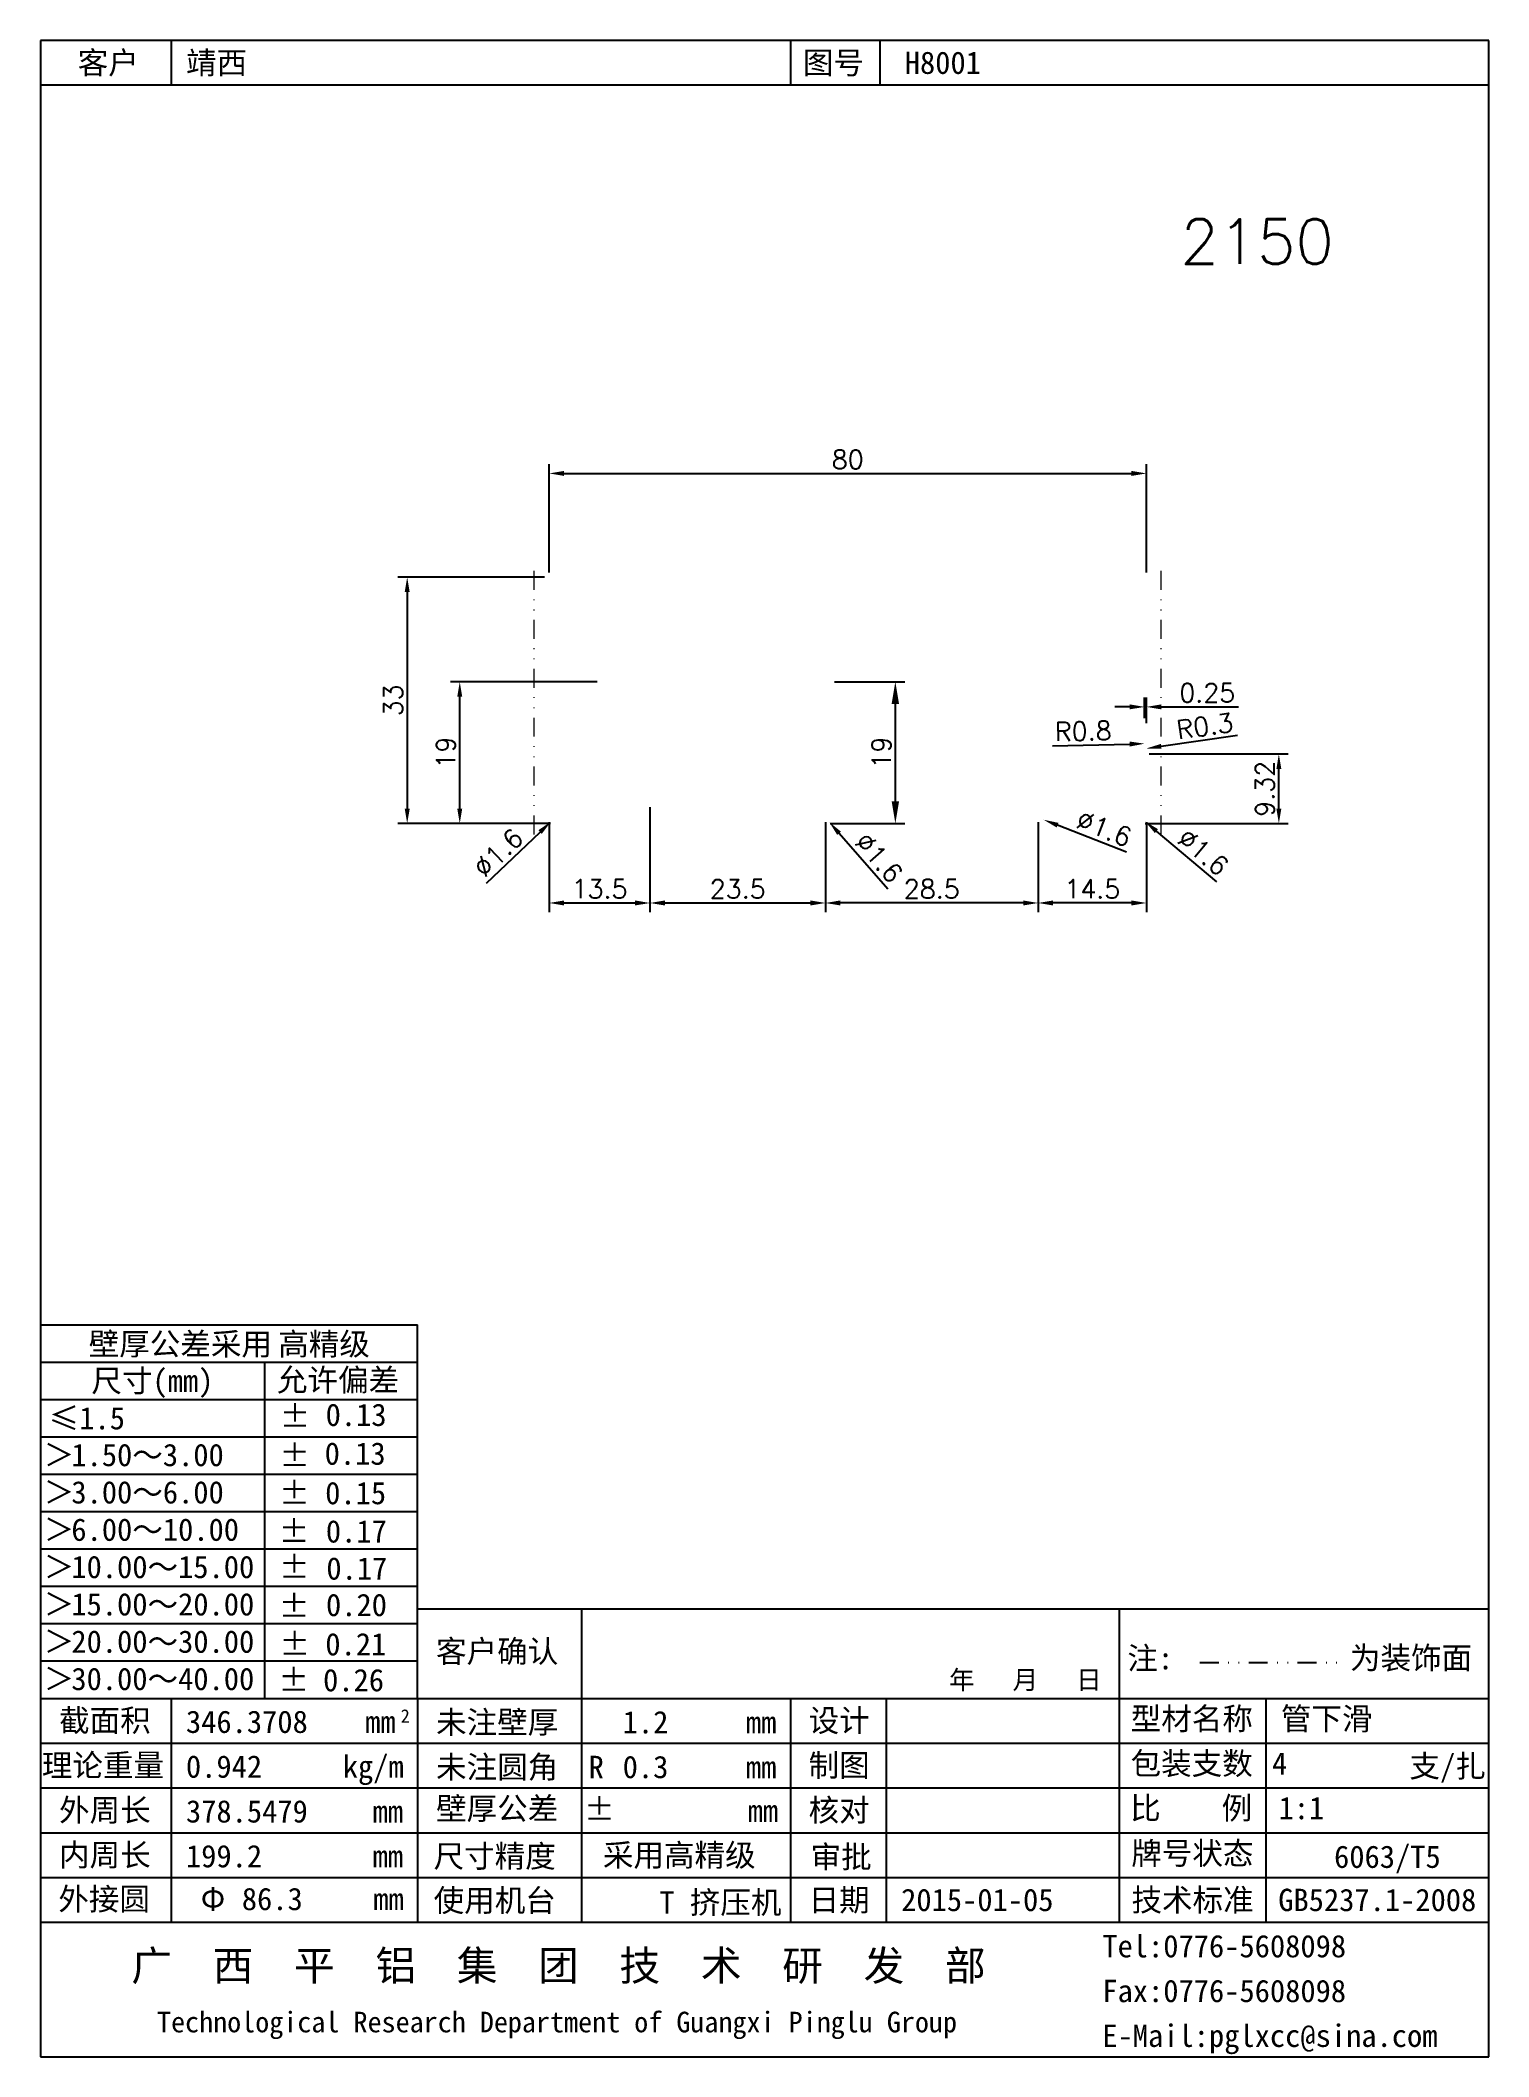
# Model space of a CAD drawing. Header units: millimetres. Extents: x -691 to 1378, y -267 to 296.
# Drawn here: x 20.2 to 214.2, y 3.5 to 273.6 of the extents above; entities that cross this region are included whole.
import ezdxf

# ---------------------------------------------------------------- set-up
doc = ezdxf.new("R2010")
doc.units = ezdxf.units.MM
doc.header["$MEASUREMENT"] = 0
doc.linetypes.add('DIVIDEX2', pattern=[63.5, 25.4, -12.7, 0, -12.7, 0, -12.7])
doc.layers.add('DIM', color=1, linetype='Continuous')
doc.layers.add('图层1', color=4, linetype='DIVIDEX2', lineweight=15)
doc.styles.add('LT2.5', font='SimSun.ttf', dxfattribs={"height": 2.5})
doc.styles.add('LT3', font='SimSun.ttf', dxfattribs={"height": 3})
doc.styles.add('LT4', font='SimSun.ttf', dxfattribs={"height": 4})
doc.styles.get("Standard").update_dxf_attribs({"font": 'txt', "bigfont": 'gbcbig.shx'})
doc.dimstyles.new('ISO-25', dxfattribs={"dimtxt": 2.5, "dimasz": 2, "dimexe": 1.25, "dimexo": 0.625, "dimtad": 1, "dimdsep": 46, "dimtxsty": 'Standard', "dimcen": 0, "dimadec": 0, "dimazin": 0, "dimtfac": 1, "dimtofl": 0, "dimtmove": 0, "dimatfit": 3, "dimfxl": 0, "dimarcsym": 0})
doc.dimstyles.new('ISO-25$0', dxfattribs={"dimtxt": 2.5, "dimasz": 3, "dimexe": 1.25, "dimexo": 0.625, "dimtad": 1, "dimdsep": 46, "dimtxsty": 'Standard', "dimcen": 2.5, "dimadec": 1, "dimazin": 0, "dimtfac": 1, "dimtofl": 0, "dimtmove": 0, "dimatfit": 0, "dimfxl": 0, "dimtvp": 0.1, "dimarcsym": 0})

msp = doc.modelspace()

# ---------------------------------------------------------------- texts
at = {"layer": 'DIM', "insert": (172.879, 249.675), "char_height": 6, "width": 959.26044, "attachment_point": 1}
msp.add_mtext('2150', dxfattribs=at)

# ---------------------------------------------------------------- blocks, each defined once
blk = doc.blocks.new('1')
for p, q in [((195.97, 278.63), (1.97, 278.63)), ((1.97, 278.63), (1.97, 8.51)), ((19.47, 278.63), (19.47, 272.63)), ((102.47, 278.63), (102.47, 272.63)), ((114.43, 278.63), (114.43, 272.63)), ((195.97, 8.51), (195.97, 278.63)), ((195.97, 272.63), (1.97, 272.63)), ((52.47, 68.51), (195.97, 68.51)), ((74.47, 68.51), (74.47, 26.51)), ((146.47, 68.51), (146.47, 26.51)), ((1.97, 56.51), (195.97, 56.51)), ((19.47, 56.51), (19.47, 26.51)), ((52.47, 56.51), (52.47, 26.51)), ((102.47, 56.51), (102.47, 26.51)), ((115.27, 56.51), (115.27, 26.51)), ((166.13, 56.51), (166.13, 26.51)), ((1.97, 50.51), (195.97, 50.51)), ((1.97, 44.51), (195.97, 44.51)), ((1.97, 38.51), (195.97, 38.51)), ((1.97, 32.51), (195.97, 32.51)), ((1.97, 26.51), (195.97, 26.51)), ((1.97, 8.51), (195.97, 8.51))]:
    blk.add_line(p, q)
at = {"ltscale": 0.1}
for p, q in [((1.96, 106.55), (52.47, 106.55)), ((52.47, 56.55), (52.47, 106.55)), ((1.96, 101.55), (52.47, 101.55)), ((31.98, 101.55), (31.98, 56.55)), ((1.96, 96.55), (52.47, 96.55)), ((1.96, 91.55), (52.47, 91.55)), ((1.96, 86.55), (52.47, 86.55)), ((1.97, 86.55), (52.47, 86.55)), ((1.97, 81.55), (52.47, 81.55)), ((1.97, 76.55), (52.47, 76.55)), ((1.97, 71.55), (52.47, 71.55)), ((1.97, 66.55), (52.47, 66.55)), ((1.97, 61.55), (52.47, 61.55))]:
    blk.add_line(p, q, dxfattribs=at)
at = {"linetype": 'DIVIDEX2', "ltscale": 0.1}
blk.add_line((157.27, 61.3), (175.68, 61.3), dxfattribs=at)
for s, height, style, p in [('客户', 3, 'LT3', (6.97, 274.13)), ('图号', 3, 'LT3', (104.1, 274.13)), ('客户确认', 3, 'LT3', (54.97, 61.32)), ('年   月   日', 2.5, 'LT3', (123.69, 57.75)), ('截面积', 3, 'LT3', (4.47, 52.05)), ('mm', 3, 'LT3', (45.47, 51.88)), ('2', 1.8, 'LT3', (50.23, 53.25)), ('未注壁厚', 3, 'LT3', (54.97, 51.82)), ('mm', 3, 'LT3', (96.47, 51.82)), ('设计', 3, 'LT3', (104.87, 52.05)), ('型材名称', 3, 'LT3', (148.02, 52.29)), ('理论重量', 3, 'LT3', (2.17, 46.05)), ('kg/m', 3, 'LT3', (42.47, 45.88)), ('未注圆角', 3, 'LT3', (54.97, 45.82)), ('R', 3, 'LT3', (75.4, 45.82)), ('制图', 3, 'LT3', (104.87, 46.05)), ('包装支数', 3, 'LT3', (148, 46.29)), ('mm', 3, 'LT3', (96.47, 45.82)), ('外周长', 3, 'LT3', (4.47, 40.05)), ('壁厚公差', 3, 'LT3', (54.97, 40.26)), ('核对', 3, 'LT3', (104.87, 40.05)), ('比    例', 3, 'LT3', (147.95, 40.32)), ('mm', 3, 'LT3', (46.47, 39.88)), ('内周长', 3, 'LT3', (4.47, 34.05)), ('mm', 3, 'LT3', (46.47, 33.88)), ('牌号状态', 3, 'LT3', (148.09, 34.26)), ('外接圆 ', 3, 'LT3', (4.37, 28.14)), ('Φ', 3, 'LT3', (23.45, 28.14)), ('mm', 3, 'LT3', (46.56, 28.14)), ('使用机台', 3, 'LT3', (54.65, 27.95)), ('日期', 3, 'LT3', (104.87, 28.01)), ('技术标准', 3, 'LT3', (148.12, 28.01)), ('GB5237.1-2008', 3, 'LT3', (167.78, 28.01)), ('Tel:0776-5608098', 3, 'LT3', (144.22, 21.82)), ('广  西  平  铝  集  团  技  术  研  发  部', 4, 'LT4', (14.15, 18.71)), ('Fax:0776-5608098', 3, 'LT3', (144.22, 15.82)), ('Technological Research Department of Guangxi Pinglu Group', 2.7638, 'LT2.5', (17.59, 11.77)), ('E-Mail:pglxcc@sina.com', 3, 'LT3', (144.22, 9.82))]:
    blk.add_text(s, height=height, dxfattribs=dict(style=style)).set_placement(p)
at = {"ltscale": 0.1, "style": 'LT3'}
for s, p in [('壁厚公差采用', (8.44, 102.49)), ('高精级', (33.83, 102.49)), ('尺寸(mm)', (8.8, 97.57)), ('允许偏差', (33.65, 97.67)), ('≤1.5', (3.1, 92.55)), ('±', (34.03, 92.82)), ('0.13', (40.18, 93)), ('1.50～3.00', (6.12, 87.62)), ('±', (33.98, 87.55)), ('0.13', (40.05, 87.81)), ('3.00～6.00', (6.12, 82.62)), ('±', (33.96, 82.53)), ('0.15', (40.12, 82.52)), ('6.00～10.00', (6.12, 77.62)), ('±', (33.91, 77.4)), ('0.17', (40.21, 77.39)), ('±', (33.94, 72.61)), ('10.00～15.00', (6.12, 72.62)), ('0.17', (40.28, 72.42)), ('15.00～20.00', (6.12, 67.62)), ('±', (33.92, 67.39)), ('0.20', (40.23, 67.53)), ('20.00～30.00', (6.12, 62.62)), ('±', (34, 62.3)), ('0.21', (40.14, 62.27)), ('注:', (147.57, 60.4)), ('为装饰面', (177.39, 60.44)), ('30.00～40.00', (6.12, 57.62)), ('±', (33.86, 57.47)), ('0.26', (39.84, 57.46)), ('支/扎', (185.36, 45.95)), ('±', (74.8, 40.17)), ('mm', (96.71, 39.96)), ('尺寸精度', (54.64, 33.87)), ('采用高精级', (77.32, 34.01)), ('审批', (105.14, 33.78)), ('6063/T5', (175.26, 33.8)), ('T 挤压机', (84.88, 27.67))]:
    blk.add_text(s, height=3, dxfattribs=at).set_placement(p)
for p in [(2.94, 91.22), (2.94, 86.22), (2.94, 81.22), (2.94, 76.22), (2.94, 71.22), (2.94, 66.22), (2.94, 61.22)]:
    blk.add_text('∧', height=3, rotation=270, dxfattribs=at).set_placement(p)
at = {"style": 'LT3', "flags": 12}
for tag, p in [('客户', (21.47, 274.13)), ('图号', (117.75, 274.13)), ('截面积', (21.47, 51.88)), ('未注壁厚', (79.97, 51.82)), ('设计', (117.27, 52.05)), ('型材名称', (168.13, 52.29)), ('理论重量', (21.47, 45.88)), ('未注圆角', (79.97, 45.82)), ('制图', (117.27, 46.05)), ('包装支数', (166.95, 46.29)), ('外周长', (21.47, 39.88)), ('壁厚公差', (79.97, 40.05)), ('核对', (117.27, 40.05)), ('比例', (167.83, 40.32)), ('内周长', (21.47, 33.88)), ('审批', (117.27, 33.86)), ('外接圆D', (28.95, 28.14)), ('使用机台', (74.87, 27.74)), ('日期', (117.27, 28.01))]:
    blk.add_attdef(tag, p, '', height=3, dxfattribs=at)
blk = doc.blocks.new('*D4')
at = {"layer": 'Defpoints', "color": 0, "transparency": 16777216}
for p in [(168.33, 215.62), (88.33, 201.71), (168.33, 201.71)]:
    blk.add_point(p, dxfattribs=at)
at = {"layer": 'DIM', "color": 0, "lineweight": -2, "transparency": 16777216}
for p, q in [((88.33, 202.34), (88.33, 216.87)), ((168.33, 202.34), (168.33, 216.87)), ((90.33, 215.62), (166.33, 215.62))]:
    blk.add_line(p, q, dxfattribs=at)
at = {"layer": 'DIM', "color": 0, "transparency": 16777216}
for points in [[(90.33, 215.95), (90.33, 215.28), (88.33, 215.62)], [(166.33, 215.95), (166.33, 215.28), (168.33, 215.62)]]:
    blk.add_solid(points, dxfattribs=at)
at = {"layer": 'DIM', "color": 0, "transparency": 16777216, "insert": (128.33, 217.49), "char_height": 2.5, "attachment_point": 5}
blk.add_mtext('80', dxfattribs=at)
blk = doc.blocks.new('*D5')
at = {"layer": 'Defpoints', "color": 0, "transparency": 16777216}
for p in [(88.33, 201.71), (69.31, 168.71), (89.15, 168.71)]:
    blk.add_point(p, dxfattribs=at)
at = {"layer": 'DIM', "color": 0, "lineweight": -2, "transparency": 16777216}
for p, q in [((87.7, 201.71), (68.06, 201.71)), ((69.31, 199.71), (69.31, 170.71)), ((88.52, 168.71), (68.06, 168.71))]:
    blk.add_line(p, q, dxfattribs=at)
at = {"layer": 'DIM', "color": 0, "transparency": 16777216}
for points in [[(68.98, 199.71), (69.65, 199.71), (69.31, 201.71)], [(68.98, 170.71), (69.65, 170.71), (69.31, 168.71)]]:
    blk.add_solid(points, dxfattribs=at)
at = {"layer": 'DIM', "color": 0, "transparency": 16777216, "insert": (67.44, 185.21), "char_height": 2.5, "attachment_point": 5, "rotation": 90}
blk.add_mtext('33', dxfattribs=at)
blk = doc.blocks.new('*D6')
at = {"layer": 'Defpoints', "color": 0, "transparency": 16777216}
for p in [(76.35, 187.71), (95.38, 187.71), (89.13, 168.71)]:
    blk.add_point(p, dxfattribs=at)
at = {"layer": 'DIM', "color": 0, "lineweight": -2, "transparency": 16777216}
for p, q in [((94.75, 187.71), (75.1, 187.71)), ((76.35, 170.71), (76.35, 185.71)), ((88.5, 168.71), (75.1, 168.71))]:
    blk.add_line(p, q, dxfattribs=at)
at = {"layer": 'DIM', "color": 0, "transparency": 16777216}
for points in [[(76.02, 185.71), (76.68, 185.71), (76.35, 187.71)], [(76.02, 170.71), (76.68, 170.71), (76.35, 168.71)]]:
    blk.add_solid(points, dxfattribs=at)
at = {"layer": 'DIM', "color": 0, "transparency": 16777216, "insert": (74.48, 178.21), "char_height": 2.5, "attachment_point": 5, "rotation": 90}
blk.add_mtext('19', dxfattribs=at)
blk = doc.blocks.new('*D7')
at = {"layer": 'Defpoints', "color": 0, "transparency": 16777216}
for p in [(101.83, 171.51), (88.33, 169.51), (101.83, 158.07)]:
    blk.add_point(p, dxfattribs=at)
at = {"layer": 'DIM', "color": 0, "lineweight": -2, "transparency": 16777216}
for p, q in [((101.83, 170.89), (101.83, 156.82)), ((88.33, 168.89), (88.33, 156.82)), ((90.33, 158.07), (99.83, 158.07))]:
    blk.add_line(p, q, dxfattribs=at)
at = {"layer": 'DIM', "color": 0, "transparency": 16777216}
for points in [[(90.33, 158.41), (90.33, 157.74), (88.33, 158.07)], [(99.83, 158.41), (99.83, 157.74), (101.83, 158.07)]]:
    blk.add_solid(points, dxfattribs=at)
at = {"layer": 'DIM', "color": 0, "transparency": 16777216, "insert": (95.08, 159.95), "char_height": 2.5, "attachment_point": 5}
blk.add_mtext('13.5', dxfattribs=at)
blk = doc.blocks.new('*D8')
at = {"layer": 'Defpoints', "color": 0, "transparency": 16777216}
for p in [(101.83, 171.51), (125.33, 169.51), (125.33, 158.07)]:
    blk.add_point(p, dxfattribs=at)
at = {"layer": 'DIM', "color": 0, "lineweight": -2, "transparency": 16777216}
for p, q in [((101.83, 170.89), (101.83, 156.82)), ((125.33, 168.89), (125.33, 156.82)), ((103.83, 158.07), (123.33, 158.07))]:
    blk.add_line(p, q, dxfattribs=at)
at = {"layer": 'DIM', "color": 0, "transparency": 16777216}
for points in [[(103.83, 158.41), (103.83, 157.74), (101.83, 158.07)], [(123.33, 158.41), (123.33, 157.74), (125.33, 158.07)]]:
    blk.add_solid(points, dxfattribs=at)
at = {"layer": 'DIM', "color": 0, "transparency": 16777216, "insert": (113.58, 159.95), "char_height": 2.5, "attachment_point": 5}
blk.add_mtext('23.5', dxfattribs=at)
blk = doc.blocks.new('*D9')
at = {"layer": 'Defpoints', "color": 0, "transparency": 16777216}
for p in [(125.33, 169.51), (153.83, 169.51), (125.33, 158.07)]:
    blk.add_point(p, dxfattribs=at)
at = {"layer": 'DIM', "color": 0, "lineweight": -2, "transparency": 16777216}
for p, q in [((125.33, 168.89), (125.33, 156.82)), ((153.83, 168.89), (153.83, 156.82)), ((151.83, 158.07), (127.33, 158.07))]:
    blk.add_line(p, q, dxfattribs=at)
at = {"layer": 'DIM', "color": 0, "transparency": 16777216}
for points in [[(127.33, 158.41), (127.33, 157.74), (125.33, 158.07)], [(151.83, 158.41), (151.83, 157.74), (153.83, 158.07)]]:
    blk.add_solid(points, dxfattribs=at)
at = {"layer": 'DIM', "color": 0, "transparency": 16777216, "insert": (139.58, 159.95), "char_height": 2.5, "attachment_point": 5}
blk.add_mtext('28.5', dxfattribs=at)
blk = doc.blocks.new('*D10')
at = {"layer": 'Defpoints', "color": 0, "transparency": 16777216}
for p in [(153.83, 169.51), (168.33, 169.51), (153.83, 158.07)]:
    blk.add_point(p, dxfattribs=at)
at = {"layer": 'DIM', "color": 0, "lineweight": -2, "transparency": 16777216}
for p, q in [((153.83, 168.89), (153.83, 156.82)), ((168.33, 168.89), (168.33, 156.82)), ((166.33, 158.07), (155.83, 158.07))]:
    blk.add_line(p, q, dxfattribs=at)
at = {"layer": 'DIM', "color": 0, "transparency": 16777216}
for points in [[(155.83, 158.41), (155.83, 157.74), (153.83, 158.07)], [(166.33, 158.41), (166.33, 157.74), (168.33, 158.07)]]:
    blk.add_solid(points, dxfattribs=at)
at = {"layer": 'DIM', "color": 0, "transparency": 16777216, "insert": (161.08, 159.95), "char_height": 2.5, "attachment_point": 5}
blk.add_mtext('14.5', dxfattribs=at)
blk = doc.blocks.new('*D11')
at = {"layer": 'Defpoints', "color": 0, "transparency": 16777216}
for p in [(88.55, 168.96), (89.71, 170.06)]:
    blk.add_point(p, dxfattribs=at)
at = {"layer": 'DIM', "color": 0, "lineweight": -2, "transparency": 16777216}
blk.add_line((79.95, 160.71), (87.11, 167.57), dxfattribs=at)
at = {"layer": 'DIM', "color": 0, "transparency": 16777216}
blk.add_solid([(86.88, 167.81), (87.34, 167.33), (88.55, 168.96)], dxfattribs=at)
at = {"layer": 'DIM', "color": 0, "transparency": 16777216, "insert": (81.51, 164.8), "char_height": 2.5, "attachment_point": 5, "rotation": 43.794}
blk.add_mtext('∅1.6', dxfattribs=at)
blk = doc.blocks.new('*D12')
at = {"layer": 'Defpoints', "color": 0, "transparency": 16777216}
for p in [(124.8, 170.11), (125.85, 168.91)]:
    blk.add_point(p, dxfattribs=at)
at = {"layer": 'DIM', "color": 0, "lineweight": -2, "transparency": 16777216}
blk.add_line((133.7, 159.94), (127.17, 167.4), dxfattribs=at)
at = {"layer": 'DIM', "color": 0, "transparency": 16777216}
blk.add_solid([(127.42, 167.62), (126.92, 167.18), (125.85, 168.91)], dxfattribs=at)
at = {"layer": 'DIM', "color": 0, "transparency": 16777216, "insert": (132.51, 164.15), "char_height": 2.5, "attachment_point": 5, "rotation": 311.1905}
blk.add_mtext('∅1.6', dxfattribs=at)
blk = doc.blocks.new('*D13')
at = {"layer": 'Defpoints', "color": 0, "transparency": 16777216}
for p in [(153.08, 169.8), (154.57, 169.22)]:
    blk.add_point(p, dxfattribs=at)
at = {"layer": 'DIM', "color": 0, "lineweight": -2, "transparency": 16777216}
blk.add_line((165.67, 164.87), (156.43, 168.49), dxfattribs=at)
at = {"layer": 'DIM', "color": 0, "transparency": 16777216}
blk.add_solid([(156.56, 168.8), (156.31, 168.18), (154.57, 169.22)], dxfattribs=at)
at = {"layer": 'DIM', "color": 0, "transparency": 16777216, "insert": (162.67, 168.06), "char_height": 2.5, "attachment_point": 5, "rotation": 338.5978}
blk.add_mtext('∅1.6', dxfattribs=at)
blk = doc.blocks.new('*D14')
at = {"layer": 'Defpoints', "color": 0, "transparency": 16777216}
for p in [(166.91, 170.02), (168.14, 169)]:
    blk.add_point(p, dxfattribs=at)
at = {"layer": 'DIM', "color": 0, "lineweight": -2, "transparency": 16777216}
blk.add_line((177.77, 160.91), (169.67, 167.71), dxfattribs=at)
at = {"layer": 'DIM', "color": 0, "transparency": 16777216}
blk.add_solid([(169.89, 167.96), (169.46, 167.45), (168.14, 169)], dxfattribs=at)
at = {"layer": 'DIM', "color": 0, "transparency": 16777216, "insert": (175.94, 164.89), "char_height": 2.5, "attachment_point": 5, "rotation": 319.9675}
blk.add_mtext('∅1.6', dxfattribs=at)
blk = doc.blocks.new('*D15')
at = {"layer": 'Defpoints', "color": 0, "transparency": 16777216}
for p in [(168.08, 178.03), (186.07, 178.03), (167.53, 168.71)]:
    blk.add_point(p, dxfattribs=at)
at = {"layer": 'DIM', "color": 0, "lineweight": -2, "transparency": 16777216}
for p, q in [((168.7, 178.03), (187.32, 178.03)), ((186.07, 170.71), (186.07, 176.03)), ((168.15, 168.71), (187.32, 168.71))]:
    blk.add_line(p, q, dxfattribs=at)
at = {"layer": 'DIM', "color": 0, "transparency": 16777216}
for points in [[(185.74, 176.03), (186.4, 176.03), (186.07, 178.03)], [(185.74, 170.71), (186.4, 170.71), (186.07, 168.71)]]:
    blk.add_solid(points, dxfattribs=at)
at = {"layer": 'DIM', "color": 0, "transparency": 16777216, "insert": (184.19, 173.37), "char_height": 2.5, "attachment_point": 5, "rotation": 90}
blk.add_mtext('9.32', dxfattribs=at)
blk = doc.blocks.new('*D16')
at = {"layer": 'Defpoints', "color": 0, "transparency": 16777216}
for p in [(168.33, 184.34), (168.08, 182.22), (168.33, 181.52)]:
    blk.add_point(p, dxfattribs=at)
at = {"layer": 'DIM', "color": 0, "lineweight": -2, "transparency": 16777216}
for p, q in [((166.08, 184.34), (164.08, 184.34)), ((168.08, 182.84), (168.08, 185.59)), ((168.33, 182.15), (168.33, 185.59)), ((170.33, 184.34), (180.66, 184.34))]:
    blk.add_line(p, q, dxfattribs=at)
at = {"layer": 'DIM', "color": 0, "transparency": 16777216}
for points in [[(166.08, 184.68), (166.08, 184.01), (168.08, 184.34)], [(170.33, 184.68), (170.33, 184.01), (168.33, 184.34)]]:
    blk.add_solid(points, dxfattribs=at)
at = {"layer": 'DIM', "color": 0, "transparency": 16777216, "insert": (176.49, 186.22), "char_height": 2.5, "attachment_point": 5}
blk.add_mtext('0.25', dxfattribs=at)
blk = doc.blocks.new('*D17')
at = {"layer": 'Defpoints', "color": 0, "transparency": 16777216}
for p in [(168.08, 179.41), (168.88, 179.43)]:
    blk.add_point(p, dxfattribs=at)
at = {"layer": 'DIM', "color": 0, "lineweight": -2, "transparency": 16777216}
blk.add_line((155.75, 179.13), (166.08, 179.36), dxfattribs=at)
at = {"layer": 'DIM', "color": 0, "transparency": 16777216}
blk.add_solid([(166.07, 179.7), (166.09, 179.03), (168.08, 179.41)], dxfattribs=at)
at = {"layer": 'DIM', "color": 0, "transparency": 16777216, "insert": (159.87, 181.1), "char_height": 2.5, "attachment_point": 5, "rotation": 1.2813}
blk.add_mtext('R0.8', dxfattribs=at)
blk = doc.blocks.new('*D18')
at = {"layer": 'Defpoints', "color": 0, "transparency": 16777216}
for p in [(168.03, 178.73), (168.32, 178.77)]:
    blk.add_point(p, dxfattribs=at)
at = {"layer": 'DIM', "color": 0, "lineweight": -2, "transparency": 16777216}
blk.add_line((180.54, 180.5), (170.3, 179.05), dxfattribs=at)
at = {"layer": 'DIM', "color": 0, "transparency": 16777216}
blk.add_solid([(170.26, 179.38), (170.35, 178.72), (168.32, 178.77)], dxfattribs=at)
at = {"layer": 'DIM', "color": 0, "transparency": 16777216, "insert": (176.15, 181.77), "char_height": 2.5, "attachment_point": 5, "rotation": 8.0682}
blk.add_mtext('R0.3', dxfattribs=at)
blk = doc.blocks.new('*D228')
at = {"layer": 'Defpoints', "color": 0, "transparency": 16777216}
for p in [(125.93, 187.71), (134.7, 187.71), (125.33, 168.71)]:
    blk.add_point(p, dxfattribs=at)
at = {"layer": 'DIM', "color": 0, "lineweight": -2, "transparency": 16777216}
for p, q in [((126.55, 187.71), (135.95, 187.71)), ((134.7, 171.71), (134.7, 184.71)), ((125.95, 168.71), (135.95, 168.71))]:
    blk.add_line(p, q, dxfattribs=at)
at = {"layer": 'DIM', "color": 0, "transparency": 16777216}
for points in [[(134.2, 184.71), (135.2, 184.71), (134.7, 187.71)], [(134.2, 171.71), (135.2, 171.71), (134.7, 168.71)]]:
    blk.add_solid(points, dxfattribs=at)
at = {"layer": 'DIM', "color": 0, "transparency": 16777216, "insert": (132.83, 178.21), "char_height": 2.5, "attachment_point": 5, "rotation": 90}
blk.add_mtext('19', dxfattribs=at)

# ---------------------------------------------------------------- dimensions: what is measured, and where the dimension line sits
at = {"layer": 'DIM'}
for base, p1, p2, picture, middle in [((168.328, 215.616), (88.328, 201.71), (168.328, 201.71), '*D4', (128.328, 217.491)), ((168.328, 184.345), (168.078, 182.219), (168.328, 181.521), '*D16', (176.494, 186.22)), ((101.828, 158.073), (88.328, 169.51), (101.828, 171.51), '*D7', (95.078, 159.948)), ((125.328, 158.073), (101.828, 171.51), (125.328, 169.51), '*D8', (113.578, 159.948)), ((125.328, 158.073), (153.828, 169.51), (125.328, 169.51), '*D9', (139.578, 159.948)), ((153.828, 158.073), (168.328, 169.51), (153.828, 169.51), '*D10', (161.078, 159.948))]:
    dim = msp.add_linear_dim(base=base, p1=p1, p2=p2, dimstyle='ISO-25', override={"dimfxl": 1.25}, dxfattribs=at)
    dim.commit()
    dim.dimension.update_dxf_attribs({"geometry": picture, "text_midpoint": middle})
for base, p1, p2, picture, middle in [((69.313, 168.71), (88.328, 201.71), (89.147, 168.71), '*D5', (67.438, 185.21)), ((76.351, 187.71), (89.128, 168.71), (95.378, 187.71), '*D6', (74.476, 178.21)), ((186.069, 178.03), (167.528, 168.71), (168.078, 178.03), '*D15', (184.194, 173.37))]:
    dim = msp.add_linear_dim(base=base, p1=p1, p2=p2, angle=90, dimstyle='ISO-25', override={"dimfxl": 1.25}, dxfattribs=at)
    dim.commit()
    dim.dimension.update_dxf_attribs({"geometry": picture, "text_midpoint": middle})
dim = msp.add_linear_dim(base=(134.703, 187.71), p1=(125.328, 168.71), p2=(125.928, 187.71), angle=90, dimstyle='ISO-25$0', override={"dimfxl": 1.25}, dxfattribs=at)
dim.commit()
dim.dimension.update_dxf_attribs({"geometry": '*D228', "text_midpoint": (134.703, 178.21), "dimtype": 160})
for center, mpoint, picture, middle in [((168.028, 178.728), (168.325, 178.77), '*D18', (176.147, 181.773)), ((168.878, 179.426), (168.078, 179.408), '*D17', (159.871, 181.1))]:
    dim = msp.add_radius_dim(center=center, mpoint=mpoint, dimstyle='ISO-25', override={"dimfxl": 1.25}, dxfattribs=at)
    dim.commit()
    dim.dimension.update_dxf_attribs({"geometry": picture, "text_midpoint": middle})
for p1, p2, picture, middle in [((153.083, 169.802), (154.572, 169.218), '*D13', (162.666, 168.06)), ((89.705, 170.064), (88.55, 168.956), '*D11', (81.508, 164.802)), ((124.801, 170.112), (125.854, 168.908), '*D12', (132.506, 164.154))]:
    dim = msp.add_diameter_dim_2p(p1=p1, p2=p2, dimstyle='ISO-25', override={"dimfxl": 1.25}, dxfattribs=at)
    dim.commit()
    dim.dimension.update_dxf_attribs({"geometry": picture, "text_midpoint": middle})
dim = msp.add_diameter_dim_2p(p1=(166.915, 170.025), p2=(168.14, 168.995), dimstyle='ISO-25', override={"dimfxl": 1.25}, dxfattribs=at)
dim.commit()
dim.dimension.update_dxf_attribs({"geometry": '*D14', "text_midpoint": (174.736, 163.454), "dimtype": 163})

# ---------------------------------------------------------------- linework, layer by layer
at = {"layer": '图层1', "ltscale": 0.1}
for p, q in [((86.34, 167.257), (86.34, 203.34)), ((170.315, 167.257), (170.315, 203.34))]:
    msp.add_line(p, q, dxfattribs=at)

# ---------------------------------------------------------------- block references
ref = msp.add_blockref('1', (18.207, -4.996))
ref.add_attrib('客户', '靖西', (39.676, 269.137), dxfattribs={"height": 3, "style": 'LT3'})
ref.add_attrib('图号', 'H8001', (135.96, 269.137), dxfattribs={"height": 3, "style": 'LT3'})
ref.add_attrib('截面积', '346.3708', (39.676, 46.885), dxfattribs={"height": 3, "style": 'LT3'})
ref.add_attrib('理论重量', '0.942', (39.676, 40.885), dxfattribs={"height": 3, "style": 'LT3'})
ref.add_attrib('外周长', '378.5479', (39.676, 34.885), dxfattribs={"height": 3, "style": 'LT3'})
ref.add_attrib('内周长', '199.2', (39.676, 28.885), dxfattribs={"height": 3, "style": 'LT3'})
ref.add_attrib('未注壁厚', '1.2', (98.176, 46.828), dxfattribs={"height": 3, "style": 'LT3'})
ref.add_attrib('未注圆角', '0.3', (98.176, 40.828), dxfattribs={"height": 3, "style": 'LT3'})
ref.add_attrib('外接圆D', '86.3', (47.16, 23.148), dxfattribs={"height": 3, "style": 'LT3'})
ref.add_attrib('日期', '2015-01-05', (135.476, 23.017), dxfattribs={"height": 3, "style": 'LT3'})
ref.add_attrib('比例', '1:1', (186.034, 35.324), dxfattribs={"height": 3, "style": 'LT3'})
ref.add_attrib('型材名称', '管下滑', (186.336, 47.295), dxfattribs={"height": 3, "style": 'LT3'})
ref.add_attrib('包装支数', '4', (185.152, 41.295), dxfattribs={"height": 3, "style": 'LT3'})

msp.set_redraw_order([(e.dxf.handle, doc.entitydb.next_handle()) for e in msp.query("TEXT MTEXT ATTDEF DIMENSION ARC_DIMENSION")])  # texts and dimensions are drawn at this point

doc.saveas('drawing.dxf')
